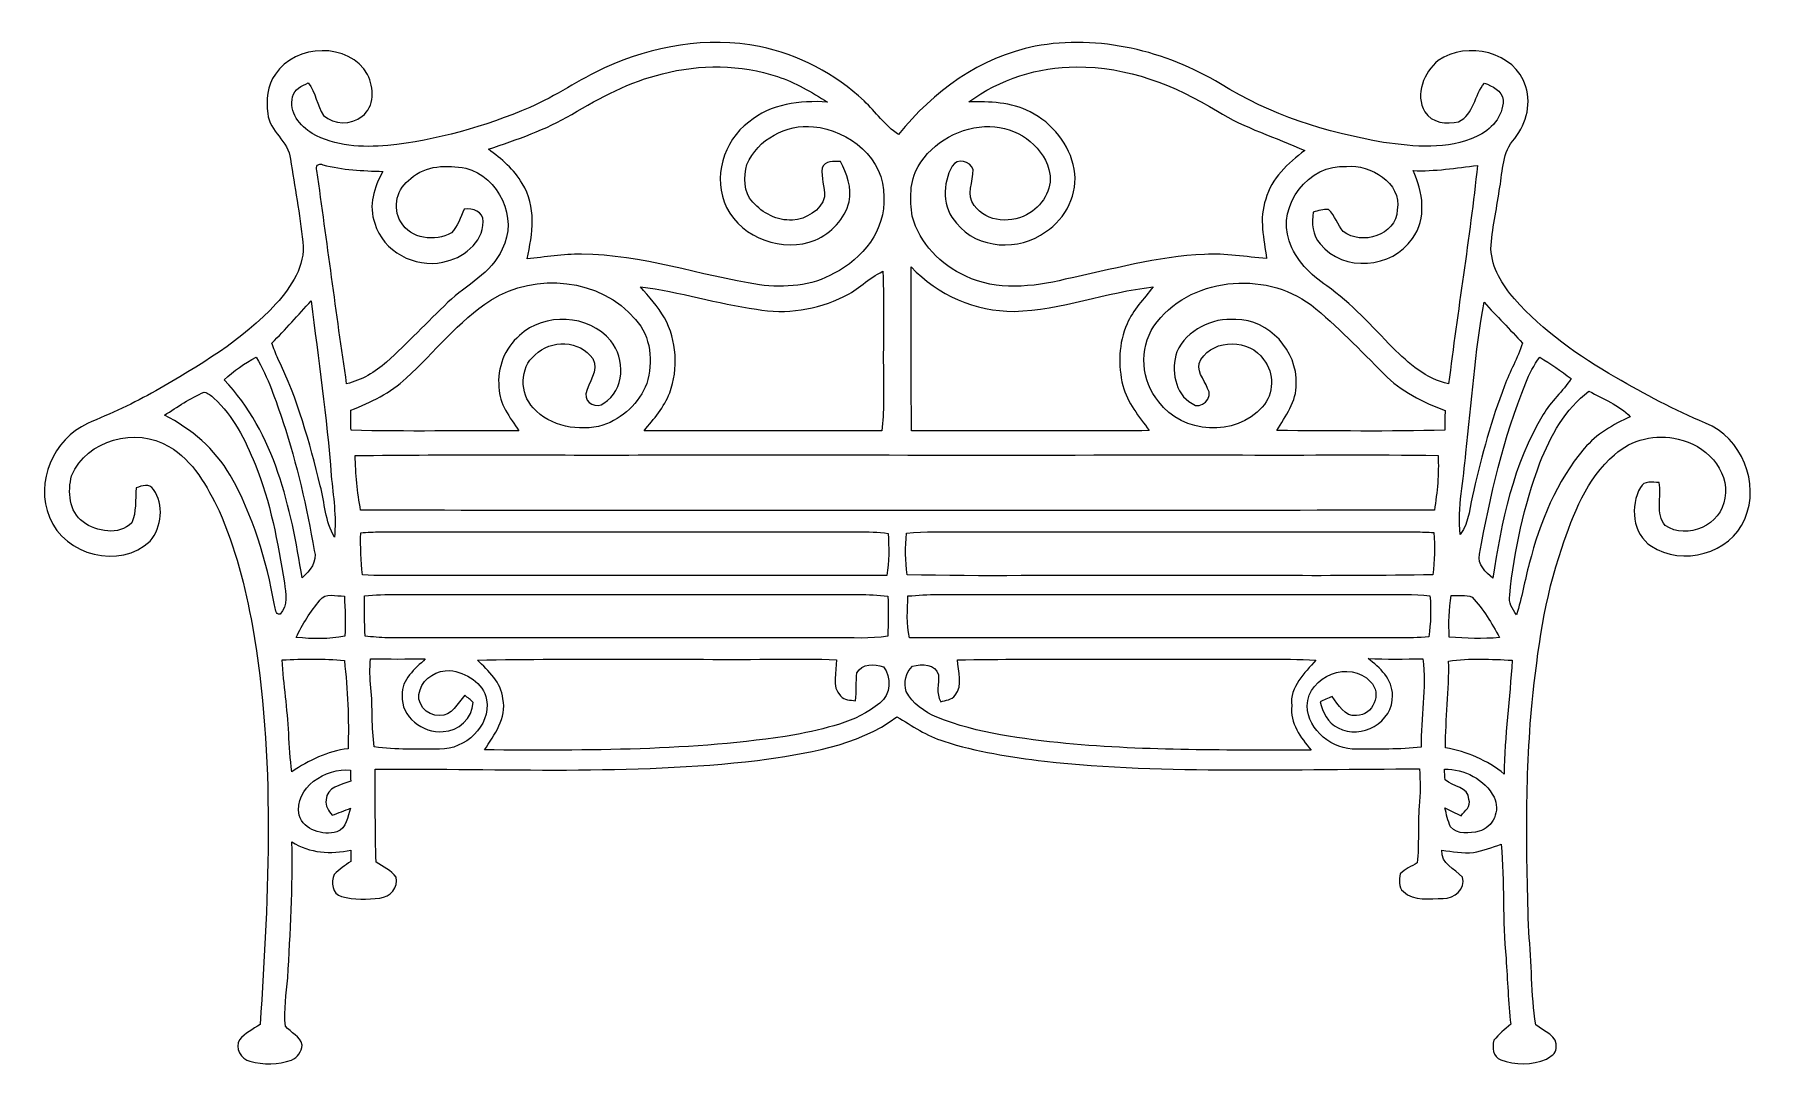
# Model space of a CAD drawing. Header units: centimetres. Extents: x -8.8 to 8.8, y -5.2 to 5.3.
import ezdxf

# ---------------------------------------------------------------- set-up
doc = ezdxf.new("R2010")
doc.units = ezdxf.units.CM
doc.header["$MEASUREMENT"] = 0
doc.layers.add('Camada 1', color=7, linetype='Continuous')

msp = doc.modelspace()

# ---------------------------------------------------------------- linework, layer by layer
at = {"layer": 'Camada 1', "color": 143}
for points, knots in [([(-2.98323, 4.94438), (-2.49428, 5.16874), (-1.9369, 5.26717), (-1.4049, 5.16169), (-1.4049, 5.16169), (-1.00625, 5.08196), (-0.63479, 4.8844), (-0.33846, 4.60748), (-0.33846, 4.60748), (-0.21886, 4.49635), (-0.12608, 4.3563), (0.01219, 4.26599), (0.01219, 4.26599), (0.36356, 4.70484), (0.84651, 5.05409), (1.40496, 5.16521), (1.40496, 5.16521), (2.05442, 5.28446), (2.73423, 5.11865), (3.29443, 4.78034), (3.29443, 4.78034), (3.79751, 4.46601), (4.37428, 4.28645), (4.95532, 4.18486), (4.95532, 4.18486), (5.26894, 4.1411), (5.60761, 4.10582), (5.90323, 4.24518), (5.90323, 4.24518), (6.04893, 4.30972), (6.17593, 4.44873), (6.17381, 4.61594), (6.17381, 4.61594), (6.16253, 4.71612), (6.06303, 4.75635), (5.98261, 4.79021), (5.98261, 4.79021), (5.88065, 4.66781), (5.87783, 4.46989), (5.71978, 4.39616), (5.71978, 4.39616), (5.5995, 4.36688), (5.44533, 4.38169), (5.37548, 4.49776), (5.37548, 4.49776), (5.27318, 4.67273), (5.36489, 4.90133), (5.51306, 5.01951), (5.51306, 5.01951), (5.80128, 5.22061), (6.29975, 5.11229), (6.40383, 4.75281), (6.40383, 4.75281), (6.46802, 4.55737), (6.39747, 4.34819), (6.26836, 4.19648), (6.26836, 4.19648), (6.15759, 4.05466), (6.16957, 3.86383), (6.13395, 3.69589), (6.13395, 3.69589), (6.10713, 3.49694), (6.05987, 3.30043), (6.04929, 3.0997), (6.04929, 3.0997), (6.05845, 2.90638), (6.16358, 2.73246), (6.2881, 2.58993), (6.2881, 2.58993), (6.58021, 2.26256), (6.94427, 2.00855), (7.3221, 1.78948), (7.3221, 1.78948), (7.61949, 1.62121), (7.91794, 1.45329), (8.23544, 1.32558), (8.23544, 1.32558), (8.6034, 1.17495), (8.79636, 0.71246), (8.63549, 0.34698), (8.63549, 0.34698), (8.49191, -0.00826), (7.99591, -0.13561), (7.68406, 0.07076), (7.68406, 0.07076), (7.49144, 0.1974), (7.46533, 0.4814), (7.57293, 0.67012), (7.57293, 0.67012), (7.61102, 0.7435), (7.69605, 0.71952), (7.76273, 0.71916), (7.76273, 0.71916), (7.78953, 0.57663), (7.72533, 0.40025), (7.82446, 0.28206), (7.82446, 0.28206), (8.04918, 0.12862), (8.40019, 0.28842), (8.43405, 0.56112), (8.43405, 0.56112), (8.48309, 0.85533), (8.22945, 1.10651), (7.9571, 1.16118), (7.9571, 1.16118), (7.73168, 1.21622), (7.4805, 1.16154), (7.30835, 1.00314), (7.30835, 1.00314), (7.02577, 0.75797), (6.88361, 0.39742), (6.77283, 0.04959), (6.77283, 0.04959), (6.59398, -0.45558), (6.52588, -0.99039), (6.4698, -1.52097), (6.4698, -1.52097), (6.3943, -2.29813), (6.40911, -3.08165), (6.43487, -3.86129), (6.43487, -3.86129), (6.46661, -4.17562), (6.45674, -4.49347), (6.50649, -4.80604), (6.50649, -4.80604), (6.58586, -4.87341), (6.73931, -4.91575), (6.71285, -5.04628), (6.71285, -5.04628), (6.71251, -5.10061), (6.65464, -5.12883), (6.61513, -5.15458), (6.61513, -5.15458), (6.46943, -5.21773), (6.29658, -5.22056), (6.14877, -5.16235), (6.14877, -5.16235), (6.06869, -5.13307), (6.05916, -5.03498), (6.07962, -4.96409), (6.07962, -4.96409), (6.12796, -4.90128), (6.19216, -4.85331), (6.25107, -4.8011), (6.25107, -4.8011), (6.22919, -4.57779), (6.21579, -4.35413), (6.2038, -4.13048), (6.2038, -4.13048), (6.1657, -3.74311), (6.18828, -3.3533), (6.15476, -2.96595), (6.15476, -2.96595), (6.06092, -2.99594), (5.9685, -3.03333), (5.87078, -3.05027), (5.87078, -3.05027), (5.76317, -3.06225), (5.65593, -3.03792), (5.54939, -3.02734), (5.54939, -3.02734), (5.53669, -3.16704), (5.68275, -3.21289), (5.75825, -3.3025), (5.75825, -3.3025), (5.79563, -3.4228), (5.67534, -3.52228), (5.56245, -3.51804), (5.56245, -3.51804), (5.42803, -3.52016), (5.26295, -3.5512), (5.15711, -3.44714), (5.15711, -3.44714), (5.10172, -3.40516), (5.11653, -3.32825), (5.1243, -3.26863), (5.1243, -3.26863), (5.17369, -3.21888), (5.23859, -3.18996), (5.29927, -3.15715), (5.29927, -3.15715), (5.31867, -2.96489), (5.30103, -2.77121), (5.31903, -2.57894), (5.31903, -2.57894), (5.33068, -2.4523), (5.33068, -2.3253), (5.32044, -2.19902), (5.32044, -2.19902), (4.04657, -2.1969), (2.7688, -2.25474), (1.49915, -2.1214), (1.49915, -2.1214), (1.15379, -2.07589), (0.8063, -2.0258), (0.47433, -1.91748), (0.47433, -1.91748), (0.30041, -1.86422), (0.15118, -1.75805), (-0.00437, -1.66808), (-0.00437, -1.66808), (-0.41325, -1.97393), (-0.93431, -2.03956), (-1.42466, -2.11292), (-1.42466, -2.11292), (-2.71864, -2.26075), (-4.02287, -2.19442), (-5.32215, -2.20041), (-5.32215, -2.20041), (-5.31967, -2.51686), (-5.32286, -2.83402), (-5.31192, -3.15045), (-5.31192, -3.15045), (-5.24171, -3.19596), (-5.15775, -3.23019), (-5.10907, -3.30145), (-5.10907, -3.30145), (-5.08015, -3.40339), (-5.17256, -3.50605), (-5.27277, -3.51417), (-5.27277, -3.51417), (-5.40223, -3.52793), (-5.53699, -3.53322), (-5.66399, -3.49935), (-5.66399, -3.49935), (-5.76064, -3.47536), (-5.77441, -3.34976), (-5.73808, -3.27358), (-5.73808, -3.27358), (-5.68904, -3.221), (-5.62764, -3.18326), (-5.57014, -3.14163), (-5.57014, -3.14163), (-5.5698, -3.11305), (-5.56873, -3.05556), (-5.56839, -3.02698), (-5.56839, -3.02698), (-5.77406, -3.07002), (-5.98924, -3.05767), (-6.17023, -2.94336), (-6.17023, -2.94336), (-6.15752, -3.40516), (-6.18751, -3.86589), (-6.2115, -4.3266), (-6.2115, -4.3266), (-6.22597, -4.48995), (-6.25489, -4.65504), (-6.23584, -4.81908), (-6.23584, -4.81908), (-6.18293, -4.88683), (-6.08309, -4.92245), (-6.06474, -5.01276), (-6.06474, -5.01276), (-6.07392, -5.07696), (-6.11025, -5.14259), (-6.17445, -5.16481), (-6.17445, -5.16481), (-6.30922, -5.2142), (-6.46057, -5.2142), (-6.59815, -5.17646), (-6.59815, -5.17646), (-6.6888, -5.15882), (-6.75478, -5.03957), (-6.70503, -4.95773), (-6.70503, -4.95773), (-6.64753, -4.89071), (-6.56674, -4.85155), (-6.49443, -4.80356), (-6.49443, -4.80356), (-6.40517, -3.45277), (-6.33673, -2.08471), (-6.57169, -0.74415), (-6.57169, -0.74415), (-6.64612, -0.3427), (-6.74525, 0.0577), (-6.91282, 0.43129), (-6.91282, 0.43129), (-7.03454, 0.68035), (-7.17424, 0.94352), (-7.42294, 1.08604), (-7.42294, 1.08604), (-7.75737, 1.28889), (-8.26114, 1.15801), (-8.41566, 0.7883), (-8.41566, 0.7883), (-8.45517, 0.62814), (-8.44424, 0.42212), (-8.29747, 0.3177), (-8.29747, 0.3177), (-8.15848, 0.21716), (-7.93482, 0.178), (-7.80181, 0.30747), (-7.80181, 0.30747), (-7.75313, 0.41754), (-7.76831, 0.54665), (-7.75632, 0.66483), (-7.75632, 0.66483), (-7.69741, 0.68671), (-7.62154, 0.71669), (-7.57993, 0.64826), (-7.57993, 0.64826), (-7.47057, 0.49655), (-7.49773, 0.26408), (-7.61414, 0.12261), (-7.61414, 0.12261), (-7.92036, -0.16843), (-8.48904, -0.02449), (-8.63897, 0.36604), (-8.63897, 0.36604), (-8.79314, 0.7234), (-8.60016, 1.16296), (-8.2516, 1.32064), (-8.2516, 1.32064), (-8.01596, 1.4226), (-7.78066, 1.52667), (-7.55771, 1.65473), (-7.55771, 1.65473), (-7.1192, 1.90484), (-6.6754, 2.16801), (-6.33003, 2.54267), (-6.33003, 2.54267), (-6.17764, 2.71447), (-6.02876, 2.92826), (-6.0598, 3.17062), (-6.0598, 3.17062), (-6.08803, 3.45389), (-6.14129, 3.73436), (-6.18468, 4.01587), (-6.18468, 4.01587), (-6.20373, 4.19755), (-6.40024, 4.29668), (-6.41611, 4.47871), (-6.41611, 4.47871), (-6.43058, 4.61523), (-6.4267, 4.76694), (-6.33851, 4.88018), (-6.33851, 4.88018), (-6.13566, 5.18991), (-5.58603, 5.21108), (-5.398, 4.87629), (-5.398, 4.87629), (-5.33485, 4.74436), (-5.32215, 4.54645), (-5.45515, 4.45225), (-5.45515, 4.45225), (-5.56381, 4.36088), (-5.743, 4.36195), (-5.84708, 4.45965), (-5.84708, 4.45965), (-5.91659, 4.56161), (-5.92434, 4.69426), (-6.00337, 4.79198), (-6.00337, 4.79198), (-6.06722, 4.76058), (-6.14906, 4.73025), (-6.16317, 4.65051), (-6.16317, 4.65051), (-6.2041, 4.49459), (-6.08767, 4.35277), (-5.96244, 4.27656), (-5.96244, 4.27656), (-5.73172, 4.14286), (-5.45338, 4.13158), (-5.1941, 4.15345), (-5.1941, 4.15345), (-4.6942, 4.2053), (-4.20525, 4.345), (-3.74381, 4.54222), (-3.74381, 4.54222), (-3.47853, 4.65404), (-3.24571, 4.82726), (-2.98323, 4.94438)], [0, 0, 0, 0, 0.0106383, 0.0106383, 0.0106383, 0.0106383, 0.0212766, 0.0212766, 0.0212766, 0.0212766, 0.03191489, 0.03191489, 0.03191489, 0.03191489, 0.04255319, 0.04255319, 0.04255319, 0.04255319, 0.05319149, 0.05319149, 0.05319149, 0.05319149, 0.06382979, 0.06382979, 0.06382979, 0.06382979, 0.07446809, 0.07446809, 0.07446809, 0.07446809, 0.08510638, 0.08510638, 0.08510638, 0.08510638, 0.09574468, 0.09574468, 0.09574468, 0.09574468, 0.10638298, 0.10638298, 0.10638298, 0.10638298, 0.11702128, 0.11702128, 0.11702128, 0.11702128, 0.12765957, 0.12765957, 0.12765957, 0.12765957, 0.13829787, 0.13829787, 0.13829787, 0.13829787, 0.14893617, 0.14893617, 0.14893617, 0.14893617, 0.15957447, 0.15957447, 0.15957447, 0.15957447, 0.17021277, 0.17021277, 0.17021277, 0.17021277, 0.18085106, 0.18085106, 0.18085106, 0.18085106, 0.19148936, 0.19148936, 0.19148936, 0.19148936, 0.20212766, 0.20212766, 0.20212766, 0.20212766, 0.21276596, 0.21276596, 0.21276596, 0.21276596, 0.22340426, 0.22340426, 0.22340426, 0.22340426, 0.23404255, 0.23404255, 0.23404255, 0.23404255, 0.24468085, 0.24468085, 0.24468085, 0.24468085, 0.25531915, 0.25531915, 0.25531915, 0.25531915, 0.26595745, 0.26595745, 0.26595745, 0.26595745, 0.27659574, 0.27659574, 0.27659574, 0.27659574, 0.28723404, 0.28723404, 0.28723404, 0.28723404, 0.29787234, 0.29787234, 0.29787234, 0.29787234, 0.30851064, 0.30851064, 0.30851064, 0.30851064, 0.31914894, 0.31914894, 0.31914894, 0.31914894, 0.32978723, 0.32978723, 0.32978723, 0.32978723, 0.34042553, 0.34042553, 0.34042553, 0.34042553, 0.35106383, 0.35106383, 0.35106383, 0.35106383, 0.36170213, 0.36170213, 0.36170213, 0.36170213, 0.37234043, 0.37234043, 0.37234043, 0.37234043, 0.38297872, 0.38297872, 0.38297872, 0.38297872, 0.39361702, 0.39361702, 0.39361702, 0.39361702, 0.40425532, 0.40425532, 0.40425532, 0.40425532, 0.41489362, 0.41489362, 0.41489362, 0.41489362, 0.42553191, 0.42553191, 0.42553191, 0.42553191, 0.43617021, 0.43617021, 0.43617021, 0.43617021, 0.44680851, 0.44680851, 0.44680851, 0.44680851, 0.45744681, 0.45744681, 0.45744681, 0.45744681, 0.46808511, 0.46808511, 0.46808511, 0.46808511, 0.4787234, 0.4787234, 0.4787234, 0.4787234, 0.4893617, 0.4893617, 0.4893617, 0.4893617, 0.5, 0.5, 0.5, 0.5, 0.5106383, 0.5106383, 0.5106383, 0.5106383, 0.5212766, 0.5212766, 0.5212766, 0.5212766, 0.53191489, 0.53191489, 0.53191489, 0.53191489, 0.54255319, 0.54255319, 0.54255319, 0.54255319, 0.55319149, 0.55319149, 0.55319149, 0.55319149, 0.56382979, 0.56382979, 0.56382979, 0.56382979, 0.57446809, 0.57446809, 0.57446809, 0.57446809, 0.58510638, 0.58510638, 0.58510638, 0.58510638, 0.59574468, 0.59574468, 0.59574468, 0.59574468, 0.60638298, 0.60638298, 0.60638298, 0.60638298, 0.61702128, 0.61702128, 0.61702128, 0.61702128, 0.62765957, 0.62765957, 0.62765957, 0.62765957, 0.63829787, 0.63829787, 0.63829787, 0.63829787, 0.64893617, 0.64893617, 0.64893617, 0.64893617, 0.65957447, 0.65957447, 0.65957447, 0.65957447, 0.67021277, 0.67021277, 0.67021277, 0.67021277, 0.68085106, 0.68085106, 0.68085106, 0.68085106, 0.69148936, 0.69148936, 0.69148936, 0.69148936, 0.70212766, 0.70212766, 0.70212766, 0.70212766, 0.71276596, 0.71276596, 0.71276596, 0.71276596, 0.72340426, 0.72340426, 0.72340426, 0.72340426, 0.73404255, 0.73404255, 0.73404255, 0.73404255, 0.74468085, 0.74468085, 0.74468085, 0.74468085, 0.75531915, 0.75531915, 0.75531915, 0.75531915, 0.76595745, 0.76595745, 0.76595745, 0.76595745, 0.77659574, 0.77659574, 0.77659574, 0.77659574, 0.78723404, 0.78723404, 0.78723404, 0.78723404, 0.79787234, 0.79787234, 0.79787234, 0.79787234, 0.80851064, 0.80851064, 0.80851064, 0.80851064, 0.81914894, 0.81914894, 0.81914894, 0.81914894, 0.82978723, 0.82978723, 0.82978723, 0.82978723, 0.84042553, 0.84042553, 0.84042553, 0.84042553, 0.85106383, 0.85106383, 0.85106383, 0.85106383, 0.86170213, 0.86170213, 0.86170213, 0.86170213, 0.87234043, 0.87234043, 0.87234043, 0.87234043, 0.88297872, 0.88297872, 0.88297872, 0.88297872, 0.89361702, 0.89361702, 0.89361702, 0.89361702, 0.90425532, 0.90425532, 0.90425532, 0.90425532, 0.91489362, 0.91489362, 0.91489362, 0.91489362, 0.92553191, 0.92553191, 0.92553191, 0.92553191, 0.93617021, 0.93617021, 0.93617021, 0.93617021, 0.94680851, 0.94680851, 0.94680851, 0.94680851, 0.95744681, 0.95744681, 0.95744681, 0.95744681, 0.96808511, 0.96808511, 0.96808511, 0.96808511, 0.9787234, 0.9787234, 0.9787234, 0.9787234, 1, 1, 1, 1]), ([(-2.39444, 4.8844), (-2.39444, 4.8844), (-2.39444, 4.8844), (-2.39444, 4.8844), (-2.39444, 4.8844), (-2.725, 4.80432), (-3.02803, 4.64347), (-3.31836, 4.47059), (-3.31836, 4.47059), (-3.58295, 4.31362), (-3.87576, 4.21412), (-4.1661, 4.11606), (-4.1661, 4.11606), (-4.03698, 4.01517), (-3.90293, 3.9118), (-3.82319, 3.76504), (-3.82319, 3.76504), (-3.67396, 3.53751), (-3.71594, 3.24929), (-3.77346, 2.99916), (-3.77346, 2.99916), (-3.58896, 3.01504), (-3.40551, 3.04891), (-3.21959, 3.04503), (-3.21959, 3.04503), (-2.60082, 3.04396), (-2.01203, 2.82737), (-1.40596, 2.73423), (-1.40596, 2.73423), (-1.14737, 2.70212), (-0.87328, 2.71905), (-0.6429, 2.85171), (-0.6429, 2.85171), (-0.35681, 2.99811), (-0.1141, 3.2948), (-0.13878, 3.63133), (-0.13878, 3.63133), (-0.12538, 4.01729), (-0.49368, 4.31325), (-0.85493, 4.34466), (-0.85493, 4.34466), (-1.13114, 4.37428), (-1.42359, 4.21836), (-1.53296, 3.95977), (-1.53296, 3.95977), (-1.56329, 3.83384), (-1.57247, 3.6765), (-1.47334, 3.57702), (-1.47334, 3.57702), (-1.37245, 3.46447), (-1.22464, 3.38404), (-1.07011, 3.39427), (-1.07011, 3.39427), (-0.929, 3.40203), (-0.78048, 3.48988), (-0.74133, 3.63204), (-0.74133, 3.63204), (-0.74028, 3.73083), (-0.77765, 3.82713), (-0.76708, 3.92627), (-0.76708, 3.92627), (-0.73675, 4.00316), (-0.64502, 3.98764), (-0.57941, 3.99188), (-0.57941, 3.99188), (-0.51767, 3.86524), (-0.45911, 3.72413), (-0.49121, 3.5809), (-0.49121, 3.5809), (-0.53461, 3.40451), (-0.67289, 3.26162), (-0.83659, 3.18931), (-0.83659, 3.18931), (-1.165, 3.05914), (-1.58059, 3.20342), (-1.73968, 3.5234), (-1.73968, 3.5234), (-1.88539, 3.82007), (-1.77567, 4.19967), (-1.51215, 4.39263), (-1.51215, 4.39263), (-1.2913, 4.57961), (-0.99215, 4.61382), (-0.71346, 4.59654), (-0.71346, 4.59654), (-0.87503, 4.69638), (-1.03836, 4.79798), (-1.22075, 4.85513), (-1.22075, 4.85513), (-1.59752, 4.98353), (-2.01062, 4.98212), (-2.39444, 4.8844)], [0, 0, 0, 0, 0.04166667, 0.04166667, 0.04166667, 0.04166667, 0.08333333, 0.08333333, 0.08333333, 0.08333333, 0.125, 0.125, 0.125, 0.125, 0.16666667, 0.16666667, 0.16666667, 0.16666667, 0.20833333, 0.20833333, 0.20833333, 0.20833333, 0.25, 0.25, 0.25, 0.25, 0.29166667, 0.29166667, 0.29166667, 0.29166667, 0.33333333, 0.33333333, 0.33333333, 0.33333333, 0.375, 0.375, 0.375, 0.375, 0.41666667, 0.41666667, 0.41666667, 0.41666667, 0.45833333, 0.45833333, 0.45833333, 0.45833333, 0.5, 0.5, 0.5, 0.5, 0.54166667, 0.54166667, 0.54166667, 0.54166667, 0.58333333, 0.58333333, 0.58333333, 0.58333333, 0.625, 0.625, 0.625, 0.625, 0.66666667, 0.66666667, 0.66666667, 0.66666667, 0.70833333, 0.70833333, 0.70833333, 0.70833333, 0.75, 0.75, 0.75, 0.75, 0.79166667, 0.79166667, 0.79166667, 0.79166667, 0.83333333, 0.83333333, 0.83333333, 0.83333333, 0.875, 0.875, 0.875, 0.875, 0.91666667, 0.91666667, 0.91666667, 0.91666667, 1, 1, 1, 1]), ([(0.72763, 4.59901), (0.72763, 4.59901), (0.72763, 4.59901), (0.72763, 4.59901), (0.72763, 4.59901), (0.9393, 4.60113), (1.16049, 4.59796), (1.3524, 4.49671), (1.3524, 4.49671), (1.57923, 4.38381), (1.75632, 4.16369), (1.80254, 3.91285), (1.80254, 3.91285), (1.84593, 3.66556), (1.71894, 3.40804), (1.51115, 3.27292), (1.51115, 3.27292), (1.24479, 3.07607), (0.81724, 3.09441), (0.60275, 3.36112), (0.60275, 3.36112), (0.45916, 3.51668), (0.45669, 3.76645), (0.5597, 3.94391), (0.5597, 3.94391), (0.60909, 4.0321), (0.74279, 3.9947), (0.77278, 3.90863), (0.77278, 3.90863), (0.7749, 3.78798), (0.69764, 3.64826), (0.78372, 3.54174), (0.78372, 3.54174), (0.90931, 3.36499), (1.17848, 3.35405), (1.34958, 3.468), (1.34958, 3.468), (1.49704, 3.5562), (1.59477, 3.73858), (1.54431, 3.90968), (1.54431, 3.90968), (1.47234, 4.17003), (1.20671, 4.34183), (0.94388, 4.34853), (0.94388, 4.34853), (0.65072, 4.35065), (0.35897, 4.19297), (0.21082, 3.93825), (0.21082, 3.93825), (0.12121, 3.78691), (0.12932, 3.601), (0.15225, 3.43272), (0.15225, 3.43272), (0.22634, 3.15932), (0.44188, 2.93708), (0.69694, 2.82206), (0.69694, 2.82206), (1.01302, 2.67108), (1.38027, 2.7113), (1.71047, 2.78997), (1.71047, 2.78997), (2.18072, 2.88979), (2.64815, 3.02315), (3.13074, 3.04396), (3.13074, 3.04396), (3.34277, 3.05702), (3.55232, 3.01786), (3.76257, 3.00057), (3.76257, 3.00057), (3.73789, 3.20059), (3.68178, 3.40804), (3.75553, 3.60524), (3.75553, 3.60524), (3.80915, 3.82184), (3.98377, 3.97212), (4.1517, 4.10371), (4.1517, 4.10371), (3.85501, 4.23565), (3.53997, 4.33055), (3.26128, 4.5027), (3.26128, 4.5027), (2.83124, 4.7694), (2.3377, 4.95955), (1.82546, 4.95425), (1.82546, 4.95425), (1.43283, 4.95778), (1.04548, 4.8269), (0.72763, 4.59901)], [0, 0, 0, 0, 0.04347826, 0.04347826, 0.04347826, 0.04347826, 0.08695652, 0.08695652, 0.08695652, 0.08695652, 0.13043478, 0.13043478, 0.13043478, 0.13043478, 0.17391304, 0.17391304, 0.17391304, 0.17391304, 0.2173913, 0.2173913, 0.2173913, 0.2173913, 0.26086957, 0.26086957, 0.26086957, 0.26086957, 0.30434783, 0.30434783, 0.30434783, 0.30434783, 0.34782609, 0.34782609, 0.34782609, 0.34782609, 0.39130435, 0.39130435, 0.39130435, 0.39130435, 0.43478261, 0.43478261, 0.43478261, 0.43478261, 0.47826087, 0.47826087, 0.47826087, 0.47826087, 0.52173913, 0.52173913, 0.52173913, 0.52173913, 0.56521739, 0.56521739, 0.56521739, 0.56521739, 0.60869565, 0.60869565, 0.60869565, 0.60869565, 0.65217391, 0.65217391, 0.65217391, 0.65217391, 0.69565217, 0.69565217, 0.69565217, 0.69565217, 0.73913043, 0.73913043, 0.73913043, 0.73913043, 0.7826087, 0.7826087, 0.7826087, 0.7826087, 0.82608696, 0.82608696, 0.82608696, 0.82608696, 0.86956522, 0.86956522, 0.86956522, 0.86956522, 0.91304348, 0.91304348, 0.91304348, 0.91304348, 1, 1, 1, 1]), ([(-5.91622, 3.89769), (-5.91622, 3.89769), (-5.91622, 3.89769), (-5.91622, 3.89769), (-5.91622, 3.89769), (-5.8118, 3.17379), (-5.71937, 2.44848), (-5.61213, 1.72494), (-5.61213, 1.72494), (-5.46044, 1.76338), (-5.32108, 1.84169), (-5.20538, 1.94682), (-5.20538, 1.94682), (-4.99054, 2.14296), (-4.7898, 2.35429), (-4.57954, 2.55572), (-4.57954, 2.55572), (-4.39399, 2.73494), (-4.13506, 2.84959), (-4.02745, 3.09865), (-4.02745, 3.09865), (-3.86095, 3.41191), (-4.06097, 3.83559), (-4.39893, 3.92344), (-4.39893, 3.92344), (-4.58907, 3.95694), (-4.80709, 3.95448), (-4.95843, 3.81725), (-4.95843, 3.81725), (-5.09779, 3.72271), (-5.15105, 3.52092), (-5.06039, 3.37522), (-5.06039, 3.37522), (-4.9616, 3.19847), (-4.71008, 3.17167), (-4.54463, 3.26269), (-4.54463, 3.26269), (-4.47865, 3.32796), (-4.45326, 3.42249), (-4.41304, 3.50398), (-4.41304, 3.50398), (-4.32697, 3.52092), (-4.22043, 3.47823), (-4.22077, 3.37769), (-4.22077, 3.37769), (-4.22254, 3.15968), (-4.43209, 2.99952), (-4.63282, 2.96565), (-4.63282, 2.96565), (-4.91892, 2.90144), (-5.24136, 3.07466), (-5.32497, 3.36075), (-5.32497, 3.36075), (-5.39271, 3.53997), (-5.33168, 3.72941), (-5.24383, 3.88921), (-5.24383, 3.88921), (-5.44845, 3.89662), (-5.65447, 3.90334), (-5.85344, 3.95731), (-5.85344, 3.95731), (-5.89612, 3.9813), (-5.93423, 3.94072), (-5.91622, 3.89769)], [0, 0, 0, 0, 0.05882353, 0.05882353, 0.05882353, 0.05882353, 0.11764706, 0.11764706, 0.11764706, 0.11764706, 0.17647059, 0.17647059, 0.17647059, 0.17647059, 0.23529412, 0.23529412, 0.23529412, 0.23529412, 0.29411765, 0.29411765, 0.29411765, 0.29411765, 0.35294118, 0.35294118, 0.35294118, 0.35294118, 0.41176471, 0.41176471, 0.41176471, 0.41176471, 0.47058824, 0.47058824, 0.47058824, 0.47058824, 0.52941176, 0.52941176, 0.52941176, 0.52941176, 0.58823529, 0.58823529, 0.58823529, 0.58823529, 0.64705882, 0.64705882, 0.64705882, 0.64705882, 0.70588235, 0.70588235, 0.70588235, 0.70588235, 0.76470588, 0.76470588, 0.76470588, 0.76470588, 0.82352941, 0.82352941, 0.82352941, 0.82352941, 0.88235294, 0.88235294, 0.88235294, 0.88235294, 1, 1, 1, 1]), ([(3.99295, 3.18154), (3.99295, 3.18154), (3.99295, 3.18154), (3.99295, 3.18154), (3.99295, 3.18154), (4.05715, 2.98541), (4.21061, 2.83758), (4.37711, 2.72364), (4.37711, 2.72364), (4.62829, 2.54373), (4.83572, 2.31336), (5.0488, 2.09182), (5.0488, 2.09182), (5.21144, 1.93519), (5.39029, 1.77291), (5.61819, 1.72457), (5.61819, 1.72457), (5.71026, 2.46753), (5.83268, 3.20695), (5.9124, 3.95131), (5.9124, 3.95131), (5.69439, 3.92344), (5.47637, 3.88921), (5.25588, 3.89769), (5.25588, 3.89769), (5.35784, 3.68425), (5.39841, 3.40804), (5.24848, 3.20624), (5.24848, 3.20624), (5.04527, 2.89897), (4.54326, 2.86053), (4.30903, 3.1505), (4.30903, 3.1505), (4.22683, 3.2394), (4.2233, 3.36287), (4.23707, 3.47577), (4.23707, 3.47577), (4.28892, 3.48529), (4.34042, 3.50893), (4.3944, 3.50011), (4.3944, 3.50011), (4.46389, 3.4412), (4.48365, 3.34418), (4.54363, 3.2768), (4.54363, 3.2768), (4.73412, 3.13286), (5.08091, 3.23623), (5.09538, 3.49658), (5.09538, 3.49658), (5.14052, 3.77668), (4.82408, 3.9626), (4.57679, 3.93967), (4.57679, 3.93967), (4.19438, 3.97107), (3.86699, 3.54174), (3.99295, 3.18154)], [0, 0, 0, 0, 0.06666667, 0.06666667, 0.06666667, 0.06666667, 0.13333333, 0.13333333, 0.13333333, 0.13333333, 0.2, 0.2, 0.2, 0.2, 0.26666667, 0.26666667, 0.26666667, 0.26666667, 0.33333333, 0.33333333, 0.33333333, 0.33333333, 0.4, 0.4, 0.4, 0.4, 0.46666667, 0.46666667, 0.46666667, 0.46666667, 0.53333333, 0.53333333, 0.53333333, 0.53333333, 0.6, 0.6, 0.6, 0.6, 0.66666667, 0.66666667, 0.66666667, 0.66666667, 0.73333333, 0.73333333, 0.73333333, 0.73333333, 0.8, 0.8, 0.8, 0.8, 0.86666667, 0.86666667, 0.86666667, 0.86666667, 1, 1, 1, 1]), ([(-4.14388, 2.57865), (-4.14388, 2.57865), (-4.14388, 2.57865), (-4.14388, 2.57865), (-4.14388, 2.57865), (-4.4723, 2.36133), (-4.71855, 2.04807), (-5.00394, 1.78207), (-5.00394, 1.78207), (-5.16552, 1.63214), (-5.36659, 1.53725), (-5.56873, 1.45541), (-5.56873, 1.45541), (-5.5698, 1.38768), (-5.5691, 1.31959), (-5.56768, 1.25186), (-5.56768, 1.25186), (-4.99795, 1.23739), (-4.42751, 1.24869), (-3.85776, 1.24691), (-3.85776, 1.24691), (-3.94702, 1.38237), (-4.0599, 1.51961), (-4.06026, 1.69035), (-4.06026, 1.69035), (-4.07966, 1.8865), (-4.00206, 2.08829), (-3.85213, 2.21671), (-3.85213, 2.21671), (-3.59953, 2.45554), (-3.14339, 2.43401), (-2.92114, 2.16413), (-2.92114, 2.16413), (-2.77014, 1.98139), (-2.77828, 1.66143), (-2.99063, 1.52843), (-2.99063, 1.52843), (-3.06013, 1.4674), (-3.18785, 1.52772), (-3.17303, 1.62298), (-3.17303, 1.62298), (-3.15079, 1.74221), (-3.03862, 1.85757), (-3.10318, 1.98175), (-3.10318, 1.98175), (-3.23441, 2.17154), (-3.53251, 2.18036), (-3.6916, 2.0209), (-3.6916, 2.0209), (-3.85072, 1.88827), (-3.84894, 1.62756), (-3.71136, 1.48046), (-3.71136, 1.48046), (-3.53497, 1.28607), (-3.24605, 1.23739), (-2.99981, 1.30229), (-2.99981, 1.30229), (-2.80084, 1.37251), (-2.62834, 1.5302), (-2.55319, 1.72881), (-2.55319, 1.72881), (-2.48863, 1.94753), (-2.50839, 2.20753), (-2.66855, 2.38145), (-2.66855, 2.38145), (-3.02381, 2.80196), (-3.68702, 2.86652), (-4.14388, 2.57865)], [0, 0, 0, 0, 0.05555556, 0.05555556, 0.05555556, 0.05555556, 0.11111111, 0.11111111, 0.11111111, 0.11111111, 0.16666667, 0.16666667, 0.16666667, 0.16666667, 0.22222222, 0.22222222, 0.22222222, 0.22222222, 0.27777778, 0.27777778, 0.27777778, 0.27777778, 0.33333333, 0.33333333, 0.33333333, 0.33333333, 0.38888889, 0.38888889, 0.38888889, 0.38888889, 0.44444444, 0.44444444, 0.44444444, 0.44444444, 0.5, 0.5, 0.5, 0.5, 0.55555556, 0.55555556, 0.55555556, 0.55555556, 0.61111111, 0.61111111, 0.61111111, 0.61111111, 0.66666667, 0.66666667, 0.66666667, 0.66666667, 0.72222222, 0.72222222, 0.72222222, 0.72222222, 0.77777778, 0.77777778, 0.77777778, 0.77777778, 0.83333333, 0.83333333, 0.83333333, 0.83333333, 0.88888889, 0.88888889, 0.88888889, 0.88888889, 1, 1, 1, 1]), ([(-0.54484, 2.61463), (-0.54484, 2.61463), (-0.54484, 2.61463), (-0.54484, 2.61463), (-0.54484, 2.61463), (-0.81824, 2.47988), (-1.13574, 2.43049), (-1.43631, 2.4848), (-1.43631, 2.4848), (-1.83423, 2.54055), (-2.21912, 2.66614), (-2.61811, 2.71272), (-2.61811, 2.71272), (-2.53168, 2.61146), (-2.43748, 2.51445), (-2.37327, 2.39661), (-2.37327, 2.39661), (-2.24628, 2.16626), (-2.2297, 1.8805), (-2.32001, 1.63426), (-2.32001, 1.63426), (-2.37504, 1.48611), (-2.48263, 1.36792), (-2.58072, 1.24728), (-2.58072, 1.24728), (-1.77286, 1.2455), (-0.96498, 1.24621), (-0.15749, 1.24691), (-0.15749, 1.24691), (-0.13349, 1.44094), (-0.14231, 1.63638), (-0.14195, 1.83112), (-0.14195, 1.83112), (-0.14726, 2.1779), (-0.12962, 2.52503), (-0.14938, 2.87147), (-0.14938, 2.87147), (-0.29188, 2.80196), (-0.40124, 2.68202), (-0.54484, 2.61463)], [0, 0, 0, 0, 0.09090909, 0.09090909, 0.09090909, 0.09090909, 0.18181818, 0.18181818, 0.18181818, 0.18181818, 0.27272727, 0.27272727, 0.27272727, 0.27272727, 0.36363636, 0.36363636, 0.36363636, 0.36363636, 0.45454545, 0.45454545, 0.45454545, 0.45454545, 0.54545455, 0.54545455, 0.54545455, 0.54545455, 0.63636364, 0.63636364, 0.63636364, 0.63636364, 0.72727273, 0.72727273, 0.72727273, 0.72727273, 0.81818182, 0.81818182, 0.81818182, 0.81818182, 1, 1, 1, 1]), ([(0.14166, 2.91696), (0.14166, 2.91696), (0.14166, 2.91696), (0.14166, 2.91696), (0.14166, 2.91696), (0.14414, 2.36028), (0.13744, 1.80361), (0.14485, 1.24728), (0.14485, 1.24728), (0.95199, 1.24621), (1.75915, 1.24479), (2.5663, 1.24798), (2.5663, 1.24798), (2.46577, 1.39368), (2.34123, 1.53091), (2.2982, 1.70693), (2.2982, 1.70693), (2.24775, 1.91402), (2.25481, 2.14014), (2.34089, 2.33665), (2.34089, 2.33665), (2.40191, 2.47951), (2.51409, 2.58959), (2.60581, 2.71235), (2.60581, 2.71235), (2.12886, 2.66049), (1.67202, 2.47598), (1.18978, 2.46294), (1.18978, 2.46294), (0.79536, 2.4647), (0.41119, 2.62874), (0.14166, 2.91696)], [0, 0, 0, 0, 0.11111111, 0.11111111, 0.11111111, 0.11111111, 0.22222222, 0.22222222, 0.22222222, 0.22222222, 0.33333333, 0.33333333, 0.33333333, 0.33333333, 0.44444444, 0.44444444, 0.44444444, 0.44444444, 0.55555556, 0.55555556, 0.55555556, 0.55555556, 0.66666667, 0.66666667, 0.66666667, 0.66666667, 0.77777778, 0.77777778, 0.77777778, 0.77777778, 1, 1, 1, 1]), ([(2.61429, 2.31265), (2.61429, 2.31265), (2.61429, 2.31265), (2.61429, 2.31265), (2.61429, 2.31265), (2.46153, 2.08159), (2.48341, 1.7514), (2.66579, 1.54254), (2.66579, 1.54254), (2.90251, 1.21058), (3.45002, 1.18271), (3.71918, 1.48891), (3.71918, 1.48891), (3.83878, 1.62121), (3.84582, 1.83535), (3.73224, 1.97364), (3.73224, 1.97364), (3.59042, 2.18318), (3.23129, 2.18918), (3.09441, 1.97188), (3.09441, 1.97188), (3.02951, 1.86993), (3.12757, 1.77114), (3.16251, 1.67872), (3.16251, 1.67872), (3.22424, 1.58451), (3.09688, 1.45222), (3.00339, 1.52314), (3.00339, 1.52314), (2.82418, 1.6251), (2.79032, 1.86956), (2.84713, 2.05126), (2.84713, 2.05126), (2.9526, 2.27421), (3.20695, 2.40226), (3.44931, 2.37897), (3.44931, 2.37897), (3.78939, 2.38286), (4.07795, 2.05901), (4.06492, 1.72528), (4.06492, 1.72528), (4.07091, 1.54465), (3.95273, 1.39825), (3.86911, 1.24869), (3.86911, 1.24869), (4.43921, 1.24657), (5.00965, 1.23739), (5.57903, 1.25361), (5.57903, 1.25361), (5.57974, 1.32064), (5.58079, 1.38768), (5.5822, 1.45434), (5.5822, 1.45434), (5.35361, 1.53795), (5.13171, 1.65014), (4.95955, 1.82546), (4.95955, 1.82546), (4.71931, 2.06748), (4.48224, 2.31443), (4.21624, 2.5289), (4.21624, 2.5289), (3.73718, 2.88769), (2.9667, 2.81324), (2.61429, 2.31265)], [0, 0, 0, 0, 0.05882353, 0.05882353, 0.05882353, 0.05882353, 0.11764706, 0.11764706, 0.11764706, 0.11764706, 0.17647059, 0.17647059, 0.17647059, 0.17647059, 0.23529412, 0.23529412, 0.23529412, 0.23529412, 0.29411765, 0.29411765, 0.29411765, 0.29411765, 0.35294118, 0.35294118, 0.35294118, 0.35294118, 0.41176471, 0.41176471, 0.41176471, 0.41176471, 0.47058824, 0.47058824, 0.47058824, 0.47058824, 0.52941176, 0.52941176, 0.52941176, 0.52941176, 0.58823529, 0.58823529, 0.58823529, 0.58823529, 0.64705882, 0.64705882, 0.64705882, 0.64705882, 0.70588235, 0.70588235, 0.70588235, 0.70588235, 0.76470588, 0.76470588, 0.76470588, 0.76470588, 0.82352941, 0.82352941, 0.82352941, 0.82352941, 0.88235294, 0.88235294, 0.88235294, 0.88235294, 1, 1, 1, 1]), ([(-6.37554, 2.14084), (-6.37554, 2.14084), (-6.37554, 2.14084), (-6.37554, 2.14084), (-6.37554, 2.14084), (-6.35578, 2.08759), (-6.33603, 2.03362), (-6.31239, 1.98175), (-6.31239, 1.98175), (-6.11166, 1.57182), (-5.9896, 1.12909), (-5.88201, 0.68741), (-5.88201, 0.68741), (-5.83439, 0.51207), (-5.83015, 0.32194), (-5.73701, 0.16178), (-5.73701, 0.16178), (-5.71515, 0.37167), (-5.74902, 0.58087), (-5.76912, 0.78937), (-5.76912, 0.78937), (-5.81427, 1.3859), (-5.90141, 1.97788), (-5.97338, 2.5716), (-5.97338, 2.5716), (-6.10813, 2.42837), (-6.23338, 2.27703), (-6.37554, 2.14084)], [0, 0, 0, 0, 0.125, 0.125, 0.125, 0.125, 0.25, 0.25, 0.25, 0.25, 0.375, 0.375, 0.375, 0.375, 0.5, 0.5, 0.5, 0.5, 0.625, 0.625, 0.625, 0.625, 0.75, 0.75, 0.75, 0.75, 1, 1, 1, 1]), ([(5.79246, 1.02148), (5.79246, 1.02148), (5.79246, 1.02148), (5.79246, 1.02148), (5.79246, 1.02148), (5.77482, 0.74386), (5.70321, 0.46727), (5.73637, 0.18858), (5.73637, 0.18858), (5.83339, 0.31946), (5.83339, 0.48844), (5.87359, 0.64015), (5.87359, 0.64015), (5.95862, 0.99962), (6.05316, 1.3584), (6.18758, 1.70306), (6.18758, 1.70306), (6.24332, 1.85087), (6.32128, 1.98916), (6.37242, 2.13875), (6.37242, 2.13875), (6.24261, 2.27915), (6.10925, 2.41602), (5.97874, 2.55572), (5.97874, 2.55572), (5.88842, 2.04843), (5.85066, 1.53337), (5.79246, 1.02148)], [0, 0, 0, 0, 0.125, 0.125, 0.125, 0.125, 0.25, 0.25, 0.25, 0.25, 0.375, 0.375, 0.375, 0.375, 0.5, 0.5, 0.5, 0.5, 0.625, 0.625, 0.625, 0.625, 0.75, 0.75, 0.75, 0.75, 1, 1, 1, 1]), ([(-6.8592, 1.76514), (-6.8592, 1.76514), (-6.8592, 1.76514), (-6.8592, 1.76514), (-6.8592, 1.76514), (-6.34379, 1.22257), (-6.17976, 0.46235), (-6.06581, -0.25273), (-6.06581, -0.25273), (-5.98785, -0.18076), (-5.9074, -0.08764), (-5.94163, 0.02737), (-5.94163, 0.02737), (-6.02171, 0.46763), (-6.11731, 0.90719), (-6.25913, 1.33228), (-6.25913, 1.33228), (-6.33568, 1.55912), (-6.41011, 1.78948), (-6.53465, 1.99586), (-6.53465, 1.99586), (-6.65389, 1.93553), (-6.7636, 1.85828), (-6.8592, 1.76514)], [0, 0, 0, 0, 0.14285714, 0.14285714, 0.14285714, 0.14285714, 0.28571429, 0.28571429, 0.28571429, 0.28571429, 0.42857143, 0.42857143, 0.42857143, 0.42857143, 0.57142857, 0.57142857, 0.57142857, 0.57142857, 0.71428571, 0.71428571, 0.71428571, 0.71428571, 1, 1, 1, 1]), ([(6.40417, 1.73481), (6.40417, 1.73481), (6.40417, 1.73481), (6.40417, 1.73481), (6.40417, 1.73481), (6.17839, 1.17353), (6.03906, 0.58192), (5.93357, -0.01214), (5.93357, -0.01214), (5.90782, -0.11832), (5.99954, -0.19206), (6.06762, -0.25626), (6.06762, -0.25626), (6.15652, 0.31946), (6.27577, 0.90754), (6.58233, 1.41166), (6.58233, 1.41166), (6.65959, 1.54714), (6.7834, 1.64696), (6.86631, 1.7782), (6.86631, 1.7782), (6.76401, 1.85723), (6.65783, 1.93095), (6.54635, 1.99622), (6.54635, 1.99622), (6.48885, 1.91507), (6.43945, 1.82794), (6.40417, 1.73481)], [0, 0, 0, 0, 0.125, 0.125, 0.125, 0.125, 0.25, 0.25, 0.25, 0.25, 0.375, 0.375, 0.375, 0.375, 0.5, 0.5, 0.5, 0.5, 0.625, 0.625, 0.625, 0.625, 0.75, 0.75, 0.75, 0.75, 1, 1, 1, 1]), ([(-7.46774, 1.40566), (-7.46774, 1.40566), (-7.46774, 1.40566), (-7.46774, 1.40566), (-7.46774, 1.40566), (-7.19541, 1.26526), (-6.95339, 1.0617), (-6.79853, 0.7943), (-6.79853, 0.7943), (-6.56711, 0.38543), (-6.42882, -0.07034), (-6.34696, -0.53144), (-6.34696, -0.53144), (-6.33532, -0.56601), (-6.34238, -0.62385), (-6.29088, -0.62244), (-6.29088, -0.62244), (-6.20692, -0.53602), (-6.23443, -0.40831), (-6.24607, -0.30142), (-6.24607, -0.30142), (-6.31487, 0.10815), (-6.38753, 0.5216), (-6.54487, 0.90824), (-6.54487, 0.90824), (-6.64648, 1.15272), (-6.76677, 1.39896), (-6.96469, 1.58029), (-6.96469, 1.58029), (-6.99432, 1.60427), (-7.0236, 1.63426), (-7.06275, 1.63991), (-7.06275, 1.63991), (-7.2081, 1.58171), (-7.33652, 1.48927), (-7.46774, 1.40566)], [0, 0, 0, 0, 0.1, 0.1, 0.1, 0.1, 0.2, 0.2, 0.2, 0.2, 0.3, 0.3, 0.3, 0.3, 0.4, 0.4, 0.4, 0.4, 0.5, 0.5, 0.5, 0.5, 0.6, 0.6, 0.6, 0.6, 0.7, 0.7, 0.7, 0.7, 0.8, 0.8, 0.8, 0.8, 1, 1, 1, 1]), ([(7.0487, 1.64944), (7.0487, 1.64944), (7.0487, 1.64944), (7.0487, 1.64944), (7.0487, 1.64944), (6.80669, 1.46881), (6.65747, 1.19436), (6.54881, 0.91847), (6.54881, 0.91847), (6.38619, 0.48632), (6.28635, 0.0309), (6.24084, -0.42807), (6.24084, -0.42807), (6.22391, -0.50427), (6.2673, -0.56776), (6.30857, -0.62704), (6.30857, -0.62704), (6.36784, -0.45699), (6.39183, -0.27743), (6.44051, -0.10457), (6.44051, -0.10457), (6.55022, 0.31522), (6.71392, 0.73363), (7.00072, 1.06524), (7.00072, 1.06524), (7.12456, 1.2141), (7.29529, 1.30972), (7.46852, 1.39049), (7.46852, 1.39049), (7.35279, 1.51044), (7.1937, 1.57323), (7.0487, 1.64944)], [0, 0, 0, 0, 0.11111111, 0.11111111, 0.11111111, 0.11111111, 0.22222222, 0.22222222, 0.22222222, 0.22222222, 0.33333333, 0.33333333, 0.33333333, 0.33333333, 0.44444444, 0.44444444, 0.44444444, 0.44444444, 0.55555556, 0.55555556, 0.55555556, 0.55555556, 0.66666667, 0.66666667, 0.66666667, 0.66666667, 0.77777778, 0.77777778, 0.77777778, 0.77777778, 1, 1, 1, 1]), ([(-5.525, 0.99432), (-5.525, 0.99432), (-5.525, 0.99432), (-5.525, 0.99432), (-5.525, 0.99432), (-5.52076, 0.80735), (-5.50348, 0.62073), (-5.4696, 0.43659), (-5.4696, 0.43659), (-1.82154, 0.43482), (1.82653, 0.43447), (5.47425, 0.43693), (5.47425, 0.43693), (5.50071, 0.62144), (5.52188, 0.80735), (5.51024, 0.99432), (5.51024, 0.99432), (4.84666, 1.00808), (4.18238, 0.99573), (3.51845, 1.00033), (3.51845, 1.00033), (1.49598, 0.99962), (-0.52649, 0.99997), (-2.54932, 1.00033), (-2.54932, 1.00033), (-3.54097, 0.99714), (-4.53334, 1.00738), (-5.525, 0.99432)], [0, 0, 0, 0, 0.125, 0.125, 0.125, 0.125, 0.25, 0.25, 0.25, 0.25, 0.375, 0.375, 0.375, 0.375, 0.5, 0.5, 0.5, 0.5, 0.625, 0.625, 0.625, 0.625, 0.75, 0.75, 0.75, 0.75, 1, 1, 1, 1]), ([(-5.46889, 0.20692), (-5.46889, 0.20692), (-5.46889, 0.20692), (-5.46889, 0.20692), (-5.46889, 0.20692), (-5.47208, 0.06406), (-5.46889, -0.07916), (-5.4502, -0.22098), (-5.4502, -0.22098), (-5.29463, -0.23087), (-5.13906, -0.23016), (-4.98348, -0.22839), (-4.98348, -0.22839), (-3.35858, -0.22734), (-1.73334, -0.22946), (-0.10845, -0.22768), (-0.10845, -0.22768), (-0.07953, -0.08622), (-0.08869, 0.05841), (-0.09256, 0.20164), (-0.09256, 0.20164), (-0.29931, 0.22844), (-0.50744, 0.21399), (-0.71487, 0.21611), (-0.71487, 0.21611), (-2.23216, 0.2175), (-3.74981, 0.21433), (-5.26712, 0.21786), (-5.26712, 0.21786), (-5.3345, 0.21681), (-5.40187, 0.21221), (-5.46889, 0.20692)], [0, 0, 0, 0, 0.11111111, 0.11111111, 0.11111111, 0.11111111, 0.22222222, 0.22222222, 0.22222222, 0.22222222, 0.33333333, 0.33333333, 0.33333333, 0.33333333, 0.44444444, 0.44444444, 0.44444444, 0.44444444, 0.55555556, 0.55555556, 0.55555556, 0.55555556, 0.66666667, 0.66666667, 0.66666667, 0.66666667, 0.77777778, 0.77777778, 0.77777778, 0.77777778, 1, 1, 1, 1]), ([(0.09369, 0.20269), (0.09369, 0.20269), (0.09369, 0.20269), (0.09369, 0.20269), (0.09369, 0.20269), (0.07746, 0.06194), (0.08382, -0.07987), (0.10004, -0.22064), (0.10004, -0.22064), (0.87438, -0.23933), (1.64978, -0.22276), (2.42484, -0.22839), (2.42484, -0.22839), (3.4352, -0.2231), (4.44625, -0.23862), (5.45627, -0.22064), (5.45627, -0.22064), (5.47425, -0.07811), (5.47919, 0.06652), (5.4665, 0.20975), (5.4665, 0.20975), (5.40511, 0.21292), (5.34408, 0.21574), (5.28339, 0.21681), (5.28339, 0.21681), (3.74247, 0.21574), (2.20189, 0.21681), (0.66095, 0.21611), (0.66095, 0.21611), (0.47187, 0.21504), (0.28206, 0.22456), (0.09369, 0.20269)], [0, 0, 0, 0, 0.11111111, 0.11111111, 0.11111111, 0.11111111, 0.22222222, 0.22222222, 0.22222222, 0.22222222, 0.33333333, 0.33333333, 0.33333333, 0.33333333, 0.44444444, 0.44444444, 0.44444444, 0.44444444, 0.55555556, 0.55555556, 0.55555556, 0.55555556, 0.66666667, 0.66666667, 0.66666667, 0.66666667, 0.77777778, 0.77777778, 0.77777778, 0.77777778, 1, 1, 1, 1]), ([(-5.88518, -0.48062), (-5.88518, -0.48062), (-5.88518, -0.48062), (-5.88518, -0.48062), (-5.88518, -0.48062), (-5.98184, -0.59527), (-6.06333, -0.72298), (-6.12577, -0.85915), (-6.12577, -0.85915), (-5.96068, -0.87574), (-5.79346, -0.87786), (-5.63012, -0.84541), (-5.63012, -0.84541), (-5.62413, -0.70958), (-5.62659, -0.57305), (-5.63541, -0.43759), (-5.63541, -0.43759), (-5.71796, -0.43935), (-5.8291, -0.39773), (-5.88518, -0.48062)], [0, 0, 0, 0, 0.16666667, 0.16666667, 0.16666667, 0.16666667, 0.33333333, 0.33333333, 0.33333333, 0.33333333, 0.5, 0.5, 0.5, 0.5, 0.66666667, 0.66666667, 0.66666667, 0.66666667, 1, 1, 1, 1]), ([(-5.4301, -0.43547), (-5.4301, -0.43547), (-5.4301, -0.43547), (-5.4301, -0.43547), (-5.4301, -0.43547), (-5.43256, -0.57164), (-5.4301, -0.70817), (-5.42445, -0.8447), (-5.42445, -0.8447), (-5.34861, -0.85423), (-5.2724, -0.86198), (-5.19585, -0.86268), (-5.19585, -0.86268), (-3.67855, -0.86163), (-2.16126, -0.86268), (-0.64432, -0.86198), (-0.64432, -0.86198), (-0.46193, -0.86127), (-0.27814, -0.87574), (-0.09716, -0.84541), (-0.09716, -0.84541), (-0.09363, -0.70922), (-0.09363, -0.57341), (-0.09575, -0.43759), (-0.09575, -0.43759), (-0.19628, -0.42948), (-0.29683, -0.42136), (-0.39737, -0.421), (-0.39737, -0.421), (-1.8554, -0.42136), (-3.31378, -0.421), (-4.77182, -0.42136), (-4.77182, -0.42136), (-4.99125, -0.42241), (-5.21137, -0.41218), (-5.4301, -0.43547)], [0, 0, 0, 0, 0.1, 0.1, 0.1, 0.1, 0.2, 0.2, 0.2, 0.2, 0.3, 0.3, 0.3, 0.3, 0.4, 0.4, 0.4, 0.4, 0.5, 0.5, 0.5, 0.5, 0.6, 0.6, 0.6, 0.6, 0.7, 0.7, 0.7, 0.7, 0.8, 0.8, 0.8, 0.8, 1, 1, 1, 1]), ([(0.10815, -0.43618), (0.10815, -0.43618), (0.10815, -0.43618), (0.10815, -0.43618), (0.10815, -0.43618), (0.10357, -0.578), (0.0891, -0.72228), (0.12543, -0.86163), (0.12543, -0.86163), (1.67943, -0.86339), (3.23377, -0.86127), (4.78811, -0.86234), (4.78811, -0.86234), (4.99766, -0.85951), (5.20755, -0.87221), (5.41675, -0.85174), (5.41675, -0.85174), (5.4351, -0.71311), (5.44144, -0.57305), (5.42769, -0.43406), (5.42769, -0.43406), (5.26188, -0.41818), (5.09572, -0.41888), (4.92956, -0.421), (4.92956, -0.421), (3.42426, -0.42136), (1.91931, -0.421), (0.41401, -0.42136), (0.41401, -0.42136), (0.31171, -0.42136), (0.20975, -0.42877), (0.10815, -0.43618)], [0, 0, 0, 0, 0.11111111, 0.11111111, 0.11111111, 0.11111111, 0.22222222, 0.22222222, 0.22222222, 0.22222222, 0.33333333, 0.33333333, 0.33333333, 0.33333333, 0.44444444, 0.44444444, 0.44444444, 0.44444444, 0.55555556, 0.55555556, 0.55555556, 0.55555556, 0.66666667, 0.66666667, 0.66666667, 0.66666667, 0.77777778, 0.77777778, 0.77777778, 0.77777778, 1, 1, 1, 1]), ([(5.64499, -0.43123), (5.64499, -0.43123), (5.64499, -0.43123), (5.64499, -0.43123), (5.64499, -0.43123), (5.62206, -0.57129), (5.61607, -0.71382), (5.62525, -0.85564), (5.62525, -0.85564), (5.79528, -0.86833), (5.96602, -0.87469), (6.13642, -0.86056), (6.13642, -0.86056), (6.05704, -0.71523), (5.97308, -0.56952), (5.85914, -0.44853), (5.85914, -0.44853), (5.79211, -0.41925), (5.71555, -0.43513), (5.64499, -0.43123)], [0, 0, 0, 0, 0.16666667, 0.16666667, 0.16666667, 0.16666667, 0.33333333, 0.33333333, 0.33333333, 0.33333333, 0.5, 0.5, 0.5, 0.5, 0.66666667, 0.66666667, 0.66666667, 0.66666667, 1, 1, 1, 1]), ([(-6.26866, -1.08882), (-6.26866, -1.08882), (-6.26866, -1.08882), (-6.26866, -1.08882), (-6.26866, -1.08882), (-6.25772, -1.33929), (-6.21221, -1.58658), (-6.20303, -1.83706), (-6.20303, -1.83706), (-6.19915, -1.96759), (-6.18857, -2.09811), (-6.17023, -2.22723), (-6.17023, -2.22723), (-5.9963, -2.11187), (-5.80863, -2.01732), (-5.59838, -1.99369), (-5.59838, -1.99369), (-5.58674, -1.69383), (-5.60331, -1.39326), (-5.63471, -1.09517), (-5.63471, -1.09517), (-5.84532, -1.07082), (-6.0577, -1.07858), (-6.26866, -1.08882)], [0, 0, 0, 0, 0.14285714, 0.14285714, 0.14285714, 0.14285714, 0.28571429, 0.28571429, 0.28571429, 0.28571429, 0.42857143, 0.42857143, 0.42857143, 0.42857143, 0.57142857, 0.57142857, 0.57142857, 0.57142857, 0.71428571, 0.71428571, 0.71428571, 0.71428571, 1, 1, 1, 1]), ([(-5.36942, -1.07824), (-5.36942, -1.07824), (-5.36942, -1.07824), (-5.36942, -1.07824), (-5.36942, -1.07824), (-5.3786, -1.17596), (-5.37577, -1.27437), (-5.36518, -1.37209), (-5.36518, -1.37209), (-5.34366, -1.57213), (-5.36201, -1.77462), (-5.33026, -1.97429), (-5.33026, -1.97429), (-5.10978, -2.0078), (-4.88612, -1.99193), (-4.66423, -1.99722), (-4.66423, -1.99722), (-4.40564, -2.0018), (-4.14246, -1.76333), (-4.18549, -1.4938), (-4.18549, -1.4938), (-4.21619, -1.31917), (-4.39787, -1.21687), (-4.5612, -1.19606), (-4.5612, -1.19606), (-4.68891, -1.19219), (-4.82368, -1.26838), (-4.86459, -1.39397), (-4.86459, -1.39397), (-4.91999, -1.51673), (-4.79581, -1.66666), (-4.66564, -1.6529), (-4.66564, -1.6529), (-4.53898, -1.66279), (-4.48465, -1.5245), (-4.4081, -1.44866), (-4.4081, -1.44866), (-4.37881, -1.47193), (-4.34777, -1.4938), (-4.32307, -1.52273), (-4.32307, -1.52273), (-4.32909, -1.68006), (-4.4723, -1.8173), (-4.63, -1.81801), (-4.63, -1.81801), (-4.8346, -1.83742), (-5.0632, -1.66773), (-5.04522, -1.44971), (-5.04522, -1.44971), (-5.05721, -1.28531), (-4.91293, -1.18159), (-4.81097, -1.07683), (-4.81097, -1.07683), (-4.99724, -1.08), (-5.1835, -1.07824), (-5.36942, -1.07824)], [0, 0, 0, 0, 0.06666667, 0.06666667, 0.06666667, 0.06666667, 0.13333333, 0.13333333, 0.13333333, 0.13333333, 0.2, 0.2, 0.2, 0.2, 0.26666667, 0.26666667, 0.26666667, 0.26666667, 0.33333333, 0.33333333, 0.33333333, 0.33333333, 0.4, 0.4, 0.4, 0.4, 0.46666667, 0.46666667, 0.46666667, 0.46666667, 0.53333333, 0.53333333, 0.53333333, 0.53333333, 0.6, 0.6, 0.6, 0.6, 0.66666667, 0.66666667, 0.66666667, 0.66666667, 0.73333333, 0.73333333, 0.73333333, 0.73333333, 0.8, 0.8, 0.8, 0.8, 0.86666667, 0.86666667, 0.86666667, 0.86666667, 1, 1, 1, 1]), ([(-4.27968, -1.08916), (-4.27968, -1.08916), (-4.27968, -1.08916), (-4.27968, -1.08916), (-4.27968, -1.08916), (-4.16892, -1.20171), (-4.03415, -1.3153), (-4.0197, -1.48464), (-4.0197, -1.48464), (-3.97736, -1.68254), (-4.10789, -1.84905), (-4.20666, -2.00533), (-4.20666, -2.00533), (-3.15186, -2.01169), (-2.0907, -2.01768), (-1.04613, -1.85258), (-1.04613, -1.85258), (-0.74557, -1.78731), (-0.42066, -1.73193), (-0.17864, -1.52767), (-0.17864, -1.52767), (-0.06611, -1.44301), (-0.05623, -1.26379), (-0.14161, -1.15725), (-0.14161, -1.15725), (-0.23085, -1.1248), (-0.36104, -1.12585), (-0.4136, -1.21899), (-0.4136, -1.21899), (-0.42171, -1.31388), (-0.41501, -1.40985), (-0.42629, -1.50474), (-0.42629, -1.50474), (-0.47816, -1.49415), (-0.5413, -1.50228), (-0.57763, -1.4557), (-0.57763, -1.4557), (-0.67642, -1.3594), (-0.61715, -1.20771), (-0.62103, -1.08635), (-0.62103, -1.08635), (-0.81683, -1.07824), (-1.01298, -1.08105), (-1.20876, -1.08141), (-1.20876, -1.08141), (-2.23216, -1.08599), (-3.25628, -1.07118), (-4.27968, -1.08916)], [0, 0, 0, 0, 0.07692308, 0.07692308, 0.07692308, 0.07692308, 0.15384615, 0.15384615, 0.15384615, 0.15384615, 0.23076923, 0.23076923, 0.23076923, 0.23076923, 0.30769231, 0.30769231, 0.30769231, 0.30769231, 0.38461538, 0.38461538, 0.38461538, 0.38461538, 0.46153846, 0.46153846, 0.46153846, 0.46153846, 0.53846154, 0.53846154, 0.53846154, 0.53846154, 0.61538462, 0.61538462, 0.61538462, 0.61538462, 0.69230769, 0.69230769, 0.69230769, 0.69230769, 0.76923077, 0.76923077, 0.76923077, 0.76923077, 0.84615385, 0.84615385, 0.84615385, 0.84615385, 1, 1, 1, 1]), ([(0.61403, -1.08706), (0.61403, -1.08706), (0.61403, -1.08706), (0.61403, -1.08706), (0.61403, -1.08706), (0.61968, -1.20559), (0.67294, -1.34599), (0.58828, -1.44866), (0.58828, -1.44866), (0.55583, -1.49734), (0.49234, -1.49698), (0.44259, -1.51427), (0.44259, -1.51427), (0.39213, -1.42925), (0.42388, -1.33152), (0.42107, -1.2398), (0.42107, -1.2398), (0.38755, -1.12763), (0.24856, -1.12585), (0.15613, -1.15267), (0.15613, -1.15267), (0.08275, -1.21263), (0.06228, -1.32129), (0.09086, -1.40878), (0.09086, -1.40878), (0.15084, -1.53649), (0.27748, -1.61728), (0.40307, -1.67161), (0.40307, -1.67161), (0.82112, -1.84093), (1.27303, -1.89103), (1.71787, -1.93972), (1.71787, -1.93972), (2.54831, -2.01662), (3.38334, -2.00638), (4.2166, -2.00709), (4.2166, -2.00709), (4.11218, -1.87762), (3.99717, -1.73264), (4.0187, -1.55483), (4.0187, -1.55483), (3.99646, -1.3594), (4.1517, -1.22428), (4.26528, -1.08952), (4.26528, -1.08952), (3.92239, -1.0733), (3.57914, -1.08494), (3.23623, -1.08105), (3.23623, -1.08105), (2.36206, -1.08494), (1.48786, -1.0733), (0.61403, -1.08706)], [0, 0, 0, 0, 0.07142857, 0.07142857, 0.07142857, 0.07142857, 0.14285714, 0.14285714, 0.14285714, 0.14285714, 0.21428571, 0.21428571, 0.21428571, 0.21428571, 0.28571429, 0.28571429, 0.28571429, 0.28571429, 0.35714286, 0.35714286, 0.35714286, 0.35714286, 0.42857143, 0.42857143, 0.42857143, 0.42857143, 0.5, 0.5, 0.5, 0.5, 0.57142857, 0.57142857, 0.57142857, 0.57142857, 0.64285714, 0.64285714, 0.64285714, 0.64285714, 0.71428571, 0.71428571, 0.71428571, 0.71428571, 0.78571429, 0.78571429, 0.78571429, 0.78571429, 0.85714286, 0.85714286, 0.85714286, 0.85714286, 1, 1, 1, 1]), ([(4.79727, -1.0733), (4.79727, -1.0733), (4.79727, -1.0733), (4.79727, -1.0733), (4.79727, -1.0733), (4.91792, -1.16678), (5.04739, -1.28319), (5.04597, -1.44936), (5.04597, -1.44936), (5.05762, -1.72065), (4.72496, -1.90973), (4.49212, -1.78097), (4.49212, -1.78097), (4.38488, -1.73264), (4.33761, -1.61974), (4.30762, -1.51356), (4.30762, -1.51356), (4.34783, -1.49556), (4.38876, -1.47863), (4.43003, -1.46206), (4.43003, -1.46206), (4.49846, -1.53861), (4.55598, -1.67407), (4.68016, -1.6529), (4.68016, -1.6529), (4.84702, -1.65855), (4.94579, -1.4243), (4.82056, -1.31035), (4.82056, -1.31035), (4.61559, -1.08212), (4.18344, -1.25181), (4.17567, -1.55625), (4.17567, -1.55625), (4.18379, -1.80777), (4.43709, -2.00604), (4.68121, -1.99756), (4.68121, -1.99756), (4.89994, -1.9951), (5.11972, -2.00287), (5.33738, -1.97676), (5.33738, -1.97676), (5.33421, -1.67655), (5.39488, -1.37633), (5.35536, -1.07683), (5.35536, -1.07683), (5.16945, -1.07788), (4.98319, -1.08317), (4.79727, -1.0733)], [0, 0, 0, 0, 0.07692308, 0.07692308, 0.07692308, 0.07692308, 0.15384615, 0.15384615, 0.15384615, 0.15384615, 0.23076923, 0.23076923, 0.23076923, 0.23076923, 0.30769231, 0.30769231, 0.30769231, 0.30769231, 0.38461538, 0.38461538, 0.38461538, 0.38461538, 0.46153846, 0.46153846, 0.46153846, 0.46153846, 0.53846154, 0.53846154, 0.53846154, 0.53846154, 0.61538462, 0.61538462, 0.61538462, 0.61538462, 0.69230769, 0.69230769, 0.69230769, 0.69230769, 0.76923077, 0.76923077, 0.76923077, 0.76923077, 0.84615385, 0.84615385, 0.84615385, 0.84615385, 1, 1, 1, 1]), ([(5.61853, -1.09976), (5.61853, -1.09976), (5.61853, -1.09976), (5.61853, -1.09976), (5.61853, -1.09976), (5.6263, -1.39467), (5.58291, -1.68749), (5.58749, -1.98241), (5.58749, -1.98241), (5.80481, -2.0265), (6.01436, -2.10693), (6.18439, -2.25262), (6.18439, -2.25262), (6.18863, -1.86422), (6.24154, -1.47829), (6.26695, -1.09128), (6.26695, -1.09128), (6.05105, -1.08), (5.83339, -1.06942), (5.61853, -1.09976)], [0, 0, 0, 0, 0.16666667, 0.16666667, 0.16666667, 0.16666667, 0.33333333, 0.33333333, 0.33333333, 0.33333333, 0.5, 0.5, 0.5, 0.5, 0.66666667, 0.66666667, 0.66666667, 0.66666667, 1, 1, 1, 1]), ([(-6.09578, -2.66996), (-6.09578, -2.66996), (-6.09578, -2.66996), (-6.09578, -2.66996), (-6.09578, -2.66996), (-6.04958, -2.82449), (-5.85378, -2.87987), (-5.71091, -2.84036), (-5.71091, -2.84036), (-5.61354, -2.8012), (-5.60084, -2.68548), (-5.57156, -2.59836), (-5.57156, -2.59836), (-5.63366, -2.6234), (-5.6961, -2.64739), (-5.75854, -2.67103), (-5.75854, -2.67103), (-5.79558, -2.62622), (-5.83509, -2.57577), (-5.82028, -2.51369), (-5.82028, -2.51369), (-5.82167, -2.38211), (-5.66504, -2.3634), (-5.57121, -2.32459), (-5.57121, -2.32459), (-5.57121, -2.29603), (-5.57192, -2.23922), (-5.57226, -2.21065), (-5.57226, -2.21065), (-5.8245, -2.18348), (-6.14835, -2.38739), (-6.09578, -2.66996)], [0, 0, 0, 0, 0.11111111, 0.11111111, 0.11111111, 0.11111111, 0.22222222, 0.22222222, 0.22222222, 0.22222222, 0.33333333, 0.33333333, 0.33333333, 0.33333333, 0.44444444, 0.44444444, 0.44444444, 0.44444444, 0.55555556, 0.55555556, 0.55555556, 0.55555556, 0.66666667, 0.66666667, 0.66666667, 0.66666667, 0.77777778, 0.77777778, 0.77777778, 0.77777778, 1, 1, 1, 1]), ([(5.5755, -2.20253), (5.5755, -2.20253), (5.5755, -2.20253), (5.5755, -2.20253), (5.5755, -2.20253), (5.57621, -2.23888), (5.57903, -2.2752), (5.58291, -2.31155), (5.58291, -2.31155), (5.66053, -2.38069), (5.81892, -2.37821), (5.82562, -2.50875), (5.82562, -2.50875), (5.84996, -2.58072), (5.78364, -2.62622), (5.74483, -2.67527), (5.74483, -2.67527), (5.68979, -2.6481), (5.63478, -2.62165), (5.57974, -2.59553), (5.57974, -2.59553), (5.59667, -2.66009), (5.60866, -2.72712), (5.63829, -2.7878), (5.63829, -2.7878), (5.70673, -2.87317), (5.83409, -2.85624), (5.92828, -2.83365), (5.92828, -2.83365), (6.07222, -2.79838), (6.14911, -2.61705), (6.08067, -2.48794), (6.08067, -2.48794), (5.98685, -2.30485), (5.77835, -2.19724), (5.5755, -2.20253)], [0, 0, 0, 0, 0.1, 0.1, 0.1, 0.1, 0.2, 0.2, 0.2, 0.2, 0.3, 0.3, 0.3, 0.3, 0.4, 0.4, 0.4, 0.4, 0.5, 0.5, 0.5, 0.5, 0.6, 0.6, 0.6, 0.6, 0.7, 0.7, 0.7, 0.7, 0.8, 0.8, 0.8, 0.8, 1, 1, 1, 1])]:
    msp.add_open_spline(points, degree=3, knots=knots, dxfattribs=at)

doc.saveas('drawing.dxf')
